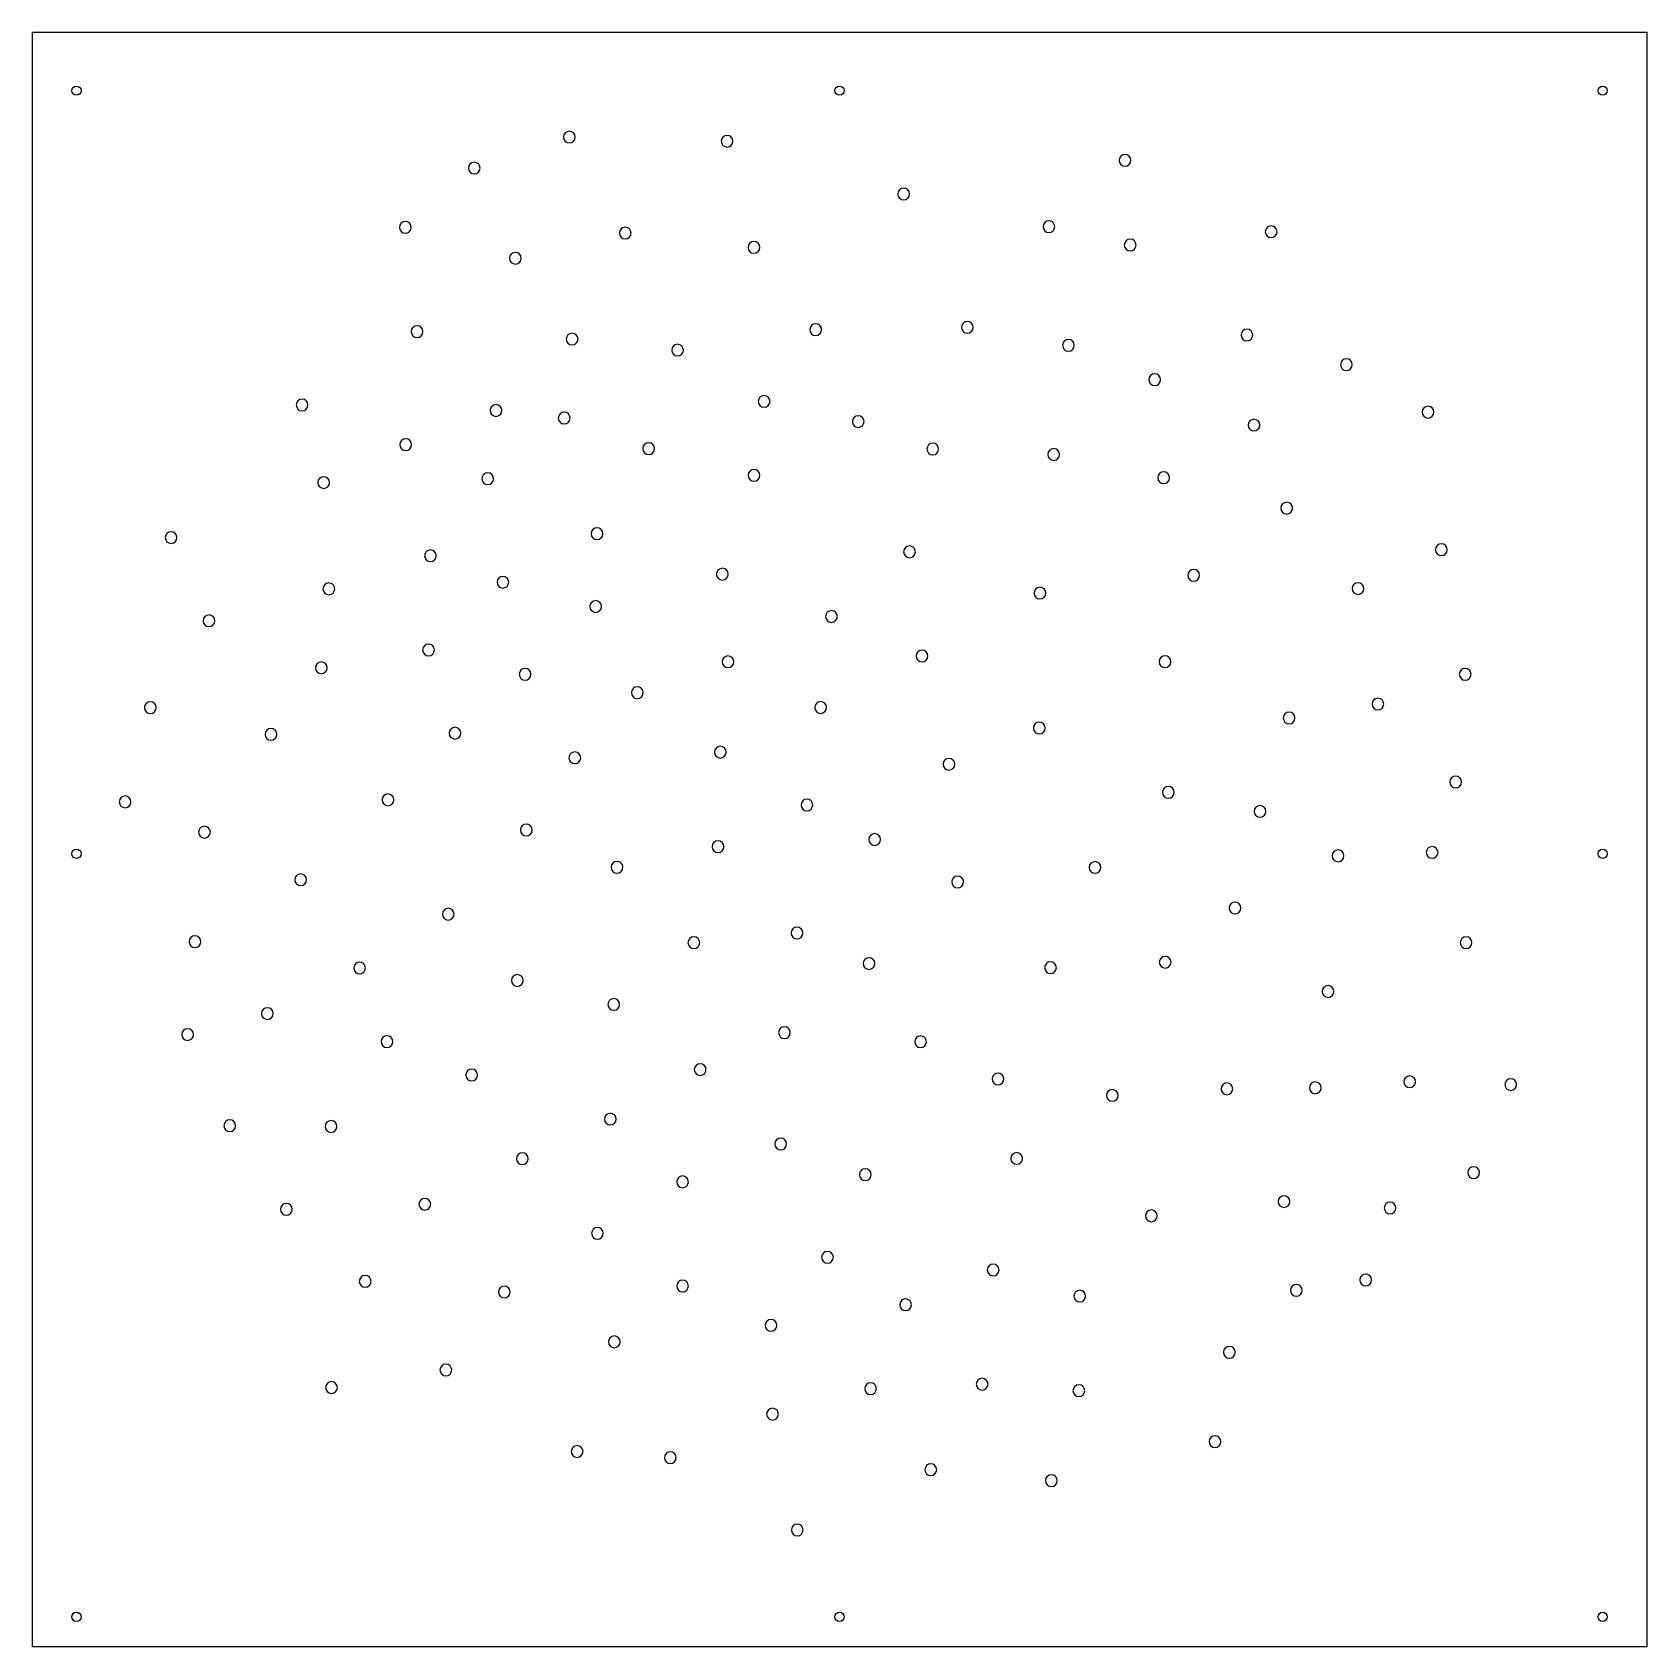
# Model space of a CAD drawing. Header units: millimetres. Extents: x -2422 to -1324, y 1673 to 2771.
import ezdxf

# ---------------------------------------------------------------- set-up
doc = ezdxf.new("R2010")
doc.units = ezdxf.units.MM
doc.header["$MEASUREMENT"] = 0
doc.layers.add('Make2D$visible$lines$EXPORTS', color=178, linetype='Continuous', true_color=0x000000)

msp = doc.modelspace()

# ---------------------------------------------------------------- linework, layer by layer
at = {"layer": 'Make2D$visible$lines$EXPORTS'}
msp.add_lwpolyline([(-2422, 1672.9), (-2422, 2771.1), (-1323.8, 2771.1), (-1323.8, 1672.9)], close=True, dxfattribs=at)
for centre, radius in [((-2392, 2731.4, 952.1), 3.12), ((-1872.9, 2731.4, 952.1), 3.12), ((-1353.8, 2731.4, 952.1), 3.12), ((-2392, 2212.3, 952.1), 3.12), ((-1353.8, 2212.3, 952.1), 3.12), ((-2392, 1693.2, 952.1), 3.12), ((-1872.9, 1693.2, 952.1), 3.12), ((-1353.8, 1693.2, 952.1), 3.13)]:
    msp.add_circle(centre, radius, dxfattribs=at)
for points in [[(-2056.7, 2703.8, 952.1), (-2054.5, 2703.8, 952.1), (-2052.7, 2702, 952.1), (-2052.7, 2699.8, 952.1), (-2052.7, 2697.6, 952.1), (-2054.5, 2695.8, 952.1), (-2056.7, 2695.8, 952.1), (-2059, 2695.8, 952.1), (-2060.7, 2697.6, 952.1), (-2060.7, 2699.8, 952.1), (-2060.7, 2702, 952.1), (-2059, 2703.8, 952.1), (-2056.7, 2703.8, 952.1)], [(-1949.4, 2701, 952.1), (-1947.2, 2701, 952.1), (-1945.4, 2699.2, 952.1), (-1945.4, 2697, 952.1), (-1945.4, 2694.8, 952.1), (-1947.2, 2693, 952.1), (-1949.4, 2693, 952.1), (-1951.6, 2693, 952.1), (-1953.4, 2694.8, 952.1), (-1953.4, 2697, 952.1), (-1953.4, 2699.2, 952.1), (-1951.6, 2701, 952.1), (-1949.4, 2701, 952.1)], [(-2121.4, 2682.7, 952.1), (-2119.2, 2682.7, 952.1), (-2117.4, 2680.9, 952.1), (-2117.4, 2678.7, 952.1), (-2117.4, 2676.5, 952.1), (-2119.2, 2674.7, 952.1), (-2121.4, 2674.7, 952.1), (-2123.6, 2674.7, 952.1), (-2125.4, 2676.5, 952.1), (-2125.4, 2678.7, 952.1), (-2125.4, 2680.9, 952.1), (-2123.6, 2682.7, 952.1), (-2121.4, 2682.7, 952.1)], [(-1678.7, 2688, 952.1), (-1676.5, 2688, 952.1), (-1674.7, 2686.2, 952.1), (-1674.7, 2684, 952.1), (-1674.7, 2681.8, 952.1), (-1676.5, 2680, 952.1), (-1678.7, 2680, 952.1), (-1680.9, 2680, 952.1), (-1682.7, 2681.8, 952.1), (-1682.7, 2684, 952.1), (-1682.7, 2686.2, 952.1), (-1680.9, 2688, 952.1), (-1678.7, 2688, 952.1)], [(-1829.3, 2665.1, 952.1), (-1827.1, 2665.1, 952.1), (-1825.3, 2663.3, 952.1), (-1825.3, 2661.1, 952.1), (-1825.3, 2658.8, 952.1), (-1827.1, 2657.1, 952.1), (-1829.3, 2657.1, 952.1), (-1831.5, 2657.1, 952.1), (-1833.3, 2658.8, 952.1), (-1833.3, 2661.1, 952.1), (-1833.3, 2663.3, 952.1), (-1831.5, 2665.1, 952.1), (-1829.3, 2665.1, 952.1)], [(-2168.3, 2642.4, 952.1), (-2166.1, 2642.4, 952.1), (-2164.3, 2640.6, 952.1), (-2164.3, 2638.4, 952.1), (-2164.3, 2636.2, 952.1), (-2166.1, 2634.4, 952.1), (-2168.3, 2634.4, 952.1), (-2170.5, 2634.4, 952.1), (-2172.3, 2636.2, 952.1), (-2172.3, 2638.4, 952.1), (-2172.3, 2640.6, 952.1), (-2170.5, 2642.4, 952.1), (-2168.3, 2642.4, 952.1)], [(-2018.7, 2638.5, 952.1), (-2016.5, 2638.5, 952.1), (-2014.7, 2636.7, 952.1), (-2014.7, 2634.5, 952.1), (-2014.7, 2632.3, 952.1), (-2016.5, 2630.5, 952.1), (-2018.7, 2630.5, 952.1), (-2020.9, 2630.5, 952.1), (-2022.7, 2632.3, 952.1), (-2022.7, 2634.5, 952.1), (-2022.7, 2636.7, 952.1), (-2020.9, 2638.5, 952.1), (-2018.7, 2638.5, 952.1)], [(-1730.5, 2642.9, 952.1), (-1728.3, 2642.9, 952.1), (-1726.5, 2641.1, 952.1), (-1726.5, 2638.9, 952.1), (-1726.5, 2636.7, 952.1), (-1728.3, 2634.9, 952.1), (-1730.5, 2634.9, 952.1), (-1732.7, 2634.9, 952.1), (-1734.5, 2636.7, 952.1), (-1734.5, 2638.9, 952.1), (-1734.5, 2641.1, 952.1), (-1732.7, 2642.9, 952.1), (-1730.5, 2642.9, 952.1)], [(-1579.3, 2639.4, 952.1), (-1577.1, 2639.4, 952.1), (-1575.3, 2637.6, 952.1), (-1575.3, 2635.4, 952.1), (-1575.3, 2633.2, 952.1), (-1577.1, 2631.4, 952.1), (-1579.3, 2631.4, 952.1), (-1581.5, 2631.4, 952.1), (-1583.3, 2633.2, 952.1), (-1583.3, 2635.4, 952.1), (-1583.3, 2637.6, 952.1), (-1581.5, 2639.4, 952.1), (-1579.3, 2639.4, 952.1)], [(-1931.1, 2628.8, 952.1), (-1928.9, 2628.8, 952.1), (-1927.1, 2627, 952.1), (-1927.1, 2624.8, 952.1), (-1927.1, 2622.5, 952.1), (-1928.9, 2620.8, 952.1), (-1931.1, 2620.8, 952.1), (-1933.4, 2620.8, 952.1), (-1935.1, 2622.5, 952.1), (-1935.1, 2624.8, 952.1), (-1935.1, 2627, 952.1), (-1933.4, 2628.8, 952.1), (-1931.1, 2628.8, 952.1)], [(-1675.2, 2630.4, 952.1), (-1672.9, 2630.4, 952.1), (-1671.2, 2628.6, 952.1), (-1671.2, 2626.4, 952.1), (-1671.2, 2624.1, 952.1), (-1672.9, 2622.4, 952.1), (-1675.2, 2622.4, 952.1), (-1677.4, 2622.4, 952.1), (-1679.2, 2624.1, 952.1), (-1679.2, 2626.4, 952.1), (-1679.2, 2628.6, 952.1), (-1677.4, 2630.4, 952.1), (-1675.2, 2630.4, 952.1)], [(-2093.4, 2621.4, 952.1), (-2091.2, 2621.4, 952.1), (-2089.4, 2619.6, 952.1), (-2089.4, 2617.4, 952.1), (-2089.4, 2615.2, 952.1), (-2091.2, 2613.4, 952.1), (-2093.4, 2613.4, 952.1), (-2095.6, 2613.4, 952.1), (-2097.4, 2615.2, 952.1), (-2097.4, 2617.4, 952.1), (-2097.4, 2619.6, 952.1), (-2095.6, 2621.4, 952.1), (-2093.4, 2621.4, 952.1)], [(-2160.3, 2571.5, 952.1), (-2158.1, 2571.5, 952.1), (-2156.3, 2569.7, 952.1), (-2156.3, 2567.5, 952.1), (-2156.3, 2565.3, 952.1), (-2158.1, 2563.5, 952.1), (-2160.3, 2563.5, 952.1), (-2162.5, 2563.5, 952.1), (-2164.3, 2565.3, 952.1), (-2164.3, 2567.5, 952.1), (-2164.3, 2569.7, 952.1), (-2162.5, 2571.5, 952.1), (-2160.3, 2571.5, 952.1)], [(-1889.2, 2572.8, 952.1), (-1887, 2572.8, 952.1), (-1885.2, 2571, 952.1), (-1885.2, 2568.8, 952.1), (-1885.2, 2566.6, 952.1), (-1887, 2564.8, 952.1), (-1889.2, 2564.8, 952.1), (-1891.4, 2564.8, 952.1), (-1893.2, 2566.6, 952.1), (-1893.2, 2568.8, 952.1), (-1893.2, 2571, 952.1), (-1891.4, 2572.8, 952.1), (-1889.2, 2572.8, 952.1)], [(-1786, 2574.4, 952.1), (-1783.8, 2574.4, 952.1), (-1782, 2572.6, 952.1), (-1782, 2570.4, 952.1), (-1782, 2568.2, 952.1), (-1783.8, 2566.4, 952.1), (-1786, 2566.4, 952.1), (-1788.2, 2566.4, 952.1), (-1790, 2568.2, 952.1), (-1790, 2570.4, 952.1), (-1790, 2572.6, 952.1), (-1788.2, 2574.4, 952.1), (-1786, 2574.4, 952.1)], [(-2054.8, 2566.4, 952.1), (-2052.6, 2566.4, 952.1), (-2050.8, 2564.6, 952.1), (-2050.8, 2562.4, 952.1), (-2050.8, 2560.2, 952.1), (-2052.6, 2558.4, 952.1), (-2054.8, 2558.4, 952.1), (-2057, 2558.4, 952.1), (-2058.8, 2560.2, 952.1), (-2058.8, 2562.4, 952.1), (-2058.8, 2564.6, 952.1), (-2057, 2566.4, 952.1), (-2054.8, 2566.4, 952.1)], [(-1983.1, 2558.9, 952.1), (-1980.9, 2558.9, 952.1), (-1979.1, 2557.1, 952.1), (-1979.1, 2554.9, 952.1), (-1979.1, 2552.6, 952.1), (-1980.9, 2550.9, 952.1), (-1983.1, 2550.9, 952.1), (-1985.4, 2550.9, 952.1), (-1987.1, 2552.6, 952.1), (-1987.1, 2554.9, 952.1), (-1987.1, 2557.1, 952.1), (-1985.4, 2558.9, 952.1), (-1983.1, 2558.9, 952.1)], [(-1717.2, 2562.2, 952.1), (-1715, 2562.2, 952.1), (-1713.2, 2560.4, 952.1), (-1713.2, 2558.2, 952.1), (-1713.2, 2556, 952.1), (-1715, 2554.2, 952.1), (-1717.2, 2554.2, 952.1), (-1719.5, 2554.2, 952.1), (-1721.2, 2556, 952.1), (-1721.2, 2558.2, 952.1), (-1721.2, 2560.4, 952.1), (-1719.5, 2562.2, 952.1), (-1717.2, 2562.2, 952.1)], [(-1595.8, 2569.2, 952.1), (-1593.6, 2569.2, 952.1), (-1591.8, 2567.4, 952.1), (-1591.8, 2565.2, 952.1), (-1591.8, 2563, 952.1), (-1593.6, 2561.2, 952.1), (-1595.8, 2561.2, 952.1), (-1598, 2561.2, 952.1), (-1599.8, 2563, 952.1), (-1599.8, 2565.2, 952.1), (-1599.8, 2567.4, 952.1), (-1598, 2569.2, 952.1), (-1595.8, 2569.2, 952.1)], [(-1528.1, 2549, 952.1), (-1525.9, 2549, 952.1), (-1524.1, 2547.3, 952.1), (-1524.1, 2545, 952.1), (-1524.1, 2542.8, 952.1), (-1525.9, 2541, 952.1), (-1528.1, 2541, 952.1), (-1530.3, 2541, 952.1), (-1532.1, 2542.8, 952.1), (-1532.1, 2545, 952.1), (-1532.1, 2547.3, 952.1), (-1530.3, 2549, 952.1), (-1528.1, 2549, 952.1)], [(-1658.5, 2538.8, 952.1), (-1656.3, 2538.8, 952.1), (-1654.5, 2537, 952.1), (-1654.5, 2534.8, 952.1), (-1654.5, 2532.6, 952.1), (-1656.3, 2530.8, 952.1), (-1658.5, 2530.8, 952.1), (-1660.7, 2530.8, 952.1), (-1662.5, 2532.6, 952.1), (-1662.5, 2534.8, 952.1), (-1662.5, 2537, 952.1), (-1660.7, 2538.8, 952.1), (-1658.5, 2538.8, 952.1)], [(-2238.5, 2521.6, 952.1), (-2236.2, 2521.6, 952.1), (-2234.5, 2519.8, 952.1), (-2234.5, 2517.6, 952.1), (-2234.5, 2515.4, 952.1), (-2236.2, 2513.6, 952.1), (-2238.5, 2513.6, 952.1), (-2240.7, 2513.6, 952.1), (-2242.5, 2515.4, 952.1), (-2242.5, 2517.6, 952.1), (-2242.5, 2519.8, 952.1), (-2240.7, 2521.6, 952.1), (-2238.5, 2521.6, 952.1)], [(-2106.6, 2517.8, 952.1), (-2104.4, 2517.8, 952.1), (-2102.6, 2516, 952.1), (-2102.6, 2513.8, 952.1), (-2102.6, 2511.6, 952.1), (-2104.4, 2509.8, 952.1), (-2106.6, 2509.8, 952.1), (-2108.8, 2509.8, 952.1), (-2110.6, 2511.6, 952.1), (-2110.6, 2513.8, 952.1), (-2110.6, 2516, 952.1), (-2108.8, 2517.8, 952.1), (-2106.6, 2517.8, 952.1)], [(-1924.2, 2524, 952.1), (-1922, 2524, 952.1), (-1920.2, 2522.2, 952.1), (-1920.2, 2520, 952.1), (-1920.2, 2517.8, 952.1), (-1922, 2516, 952.1), (-1924.2, 2516, 952.1), (-1926.5, 2516, 952.1), (-1928.2, 2517.8, 952.1), (-1928.2, 2520, 952.1), (-1928.2, 2522.2, 952.1), (-1926.5, 2524, 952.1), (-1924.2, 2524, 952.1)], [(-1472.6, 2516.7, 952.1), (-1470.3, 2516.7, 952.1), (-1468.6, 2514.9, 952.1), (-1468.6, 2512.7, 952.1), (-1468.6, 2510.5, 952.1), (-1470.3, 2508.7, 952.1), (-1472.6, 2508.7, 952.1), (-1474.8, 2508.7, 952.1), (-1476.6, 2510.5, 952.1), (-1476.6, 2512.7, 952.1), (-1476.6, 2514.9, 952.1), (-1474.8, 2516.7, 952.1), (-1472.6, 2516.7, 952.1)], [(-2060.2, 2512.7, 952.1), (-2058, 2512.7, 952.1), (-2056.2, 2510.9, 952.1), (-2056.2, 2508.7, 952.1), (-2056.2, 2506.4, 952.1), (-2058, 2504.7, 952.1), (-2060.2, 2504.7, 952.1), (-2062.4, 2504.7, 952.1), (-2064.2, 2506.4, 952.1), (-2064.2, 2508.7, 952.1), (-2064.2, 2510.9, 952.1), (-2062.4, 2512.7, 952.1), (-2060.2, 2512.7, 952.1)], [(-1860.2, 2510.3, 952.1), (-1858, 2510.3, 952.1), (-1856.2, 2508.5, 952.1), (-1856.2, 2506.3, 952.1), (-1856.2, 2504.1, 952.1), (-1858, 2502.3, 952.1), (-1860.2, 2502.3, 952.1), (-1862.4, 2502.3, 952.1), (-1864.2, 2504.1, 952.1), (-1864.2, 2506.3, 952.1), (-1864.2, 2508.5, 952.1), (-1862.4, 2510.3, 952.1), (-1860.2, 2510.3, 952.1)], [(-1591, 2507.9, 952.1), (-1588.8, 2507.9, 952.1), (-1587, 2506.1, 952.1), (-1587, 2503.9, 952.1), (-1587, 2501.7, 952.1), (-1588.8, 2499.9, 952.1), (-1591, 2499.9, 952.1), (-1593.2, 2499.9, 952.1), (-1595, 2501.7, 952.1), (-1595, 2503.9, 952.1), (-1595, 2506.1, 952.1), (-1593.2, 2507.9, 952.1), (-1591, 2507.9, 952.1)], [(-2168, 2494.6, 952.1), (-2165.8, 2494.6, 952.1), (-2164, 2492.8, 952.1), (-2164, 2490.6, 952.1), (-2164, 2488.4, 952.1), (-2165.8, 2486.6, 952.1), (-2168, 2486.6, 952.1), (-2170.3, 2486.6, 952.1), (-2172, 2488.4, 952.1), (-2172, 2490.6, 952.1), (-2172, 2492.8, 952.1), (-2170.3, 2494.6, 952.1), (-2168, 2494.6, 952.1)], [(-2002.7, 2491.9, 952.1), (-2000.5, 2491.9, 952.1), (-1998.7, 2490.1, 952.1), (-1998.7, 2487.9, 952.1), (-1998.7, 2485.7, 952.1), (-2000.5, 2483.9, 952.1), (-2002.7, 2483.9, 952.1), (-2004.9, 2483.9, 952.1), (-2006.7, 2485.7, 952.1), (-2006.7, 2487.9, 952.1), (-2006.7, 2490.1, 952.1), (-2004.9, 2491.9, 952.1), (-2002.7, 2491.9, 952.1)], [(-1809.5, 2491.6, 952.1), (-1807.3, 2491.6, 952.1), (-1805.5, 2489.8, 952.1), (-1805.5, 2487.6, 952.1), (-1805.5, 2485.4, 952.1), (-1807.3, 2483.6, 952.1), (-1809.5, 2483.6, 952.1), (-1811.7, 2483.6, 952.1), (-1813.5, 2485.4, 952.1), (-1813.5, 2487.6, 952.1), (-1813.5, 2489.8, 952.1), (-1811.7, 2491.6, 952.1), (-1809.5, 2491.6, 952.1)], [(-1727.2, 2487.9, 952.1), (-1725, 2487.9, 952.1), (-1723.2, 2486.1, 952.1), (-1723.2, 2483.9, 952.1), (-1723.2, 2481.7, 952.1), (-1725, 2479.9, 952.1), (-1727.2, 2479.9, 952.1), (-1729.4, 2479.9, 952.1), (-1731.2, 2481.7, 952.1), (-1731.2, 2483.9, 952.1), (-1731.2, 2486.1, 952.1), (-1729.4, 2487.9, 952.1), (-1727.2, 2487.9, 952.1)], [(-2112.2, 2471.4, 952.1), (-2110, 2471.4, 952.1), (-2108.2, 2469.6, 952.1), (-2108.2, 2467.4, 952.1), (-2108.2, 2465.2, 952.1), (-2110, 2463.4, 952.1), (-2112.2, 2463.4, 952.1), (-2114.4, 2463.4, 952.1), (-2116.2, 2465.2, 952.1), (-2116.2, 2467.4, 952.1), (-2116.2, 2469.6, 952.1), (-2114.4, 2471.4, 952.1), (-2112.2, 2471.4, 952.1)], [(-1931.1, 2473.7, 952.1), (-1928.9, 2473.7, 952.1), (-1927.1, 2471.9, 952.1), (-1927.1, 2469.7, 952.1), (-1927.1, 2467.5, 952.1), (-1928.9, 2465.7, 952.1), (-1931.1, 2465.7, 952.1), (-1933.3, 2465.7, 952.1), (-1935.1, 2467.5, 952.1), (-1935.1, 2469.7, 952.1), (-1935.1, 2471.9, 952.1), (-1933.3, 2473.7, 952.1), (-1931.1, 2473.7, 952.1)], [(-1652.4, 2472.1, 952.1), (-1650.2, 2472.1, 952.1), (-1648.4, 2470.3, 952.1), (-1648.4, 2468.1, 952.1), (-1648.4, 2465.8, 952.1), (-1650.2, 2464.1, 952.1), (-1652.4, 2464.1, 952.1), (-1654.6, 2464.1, 952.1), (-1656.4, 2465.8, 952.1), (-1656.4, 2468.1, 952.1), (-1656.4, 2470.3, 952.1), (-1654.6, 2472.1, 952.1), (-1652.4, 2472.1, 952.1)], [(-2223.8, 2468.8, 952.1), (-2221.6, 2468.8, 952.1), (-2219.8, 2467, 952.1), (-2219.8, 2464.8, 952.1), (-2219.8, 2462.6, 952.1), (-2221.6, 2460.8, 952.1), (-2223.8, 2460.8, 952.1), (-2226, 2460.8, 952.1), (-2227.8, 2462.6, 952.1), (-2227.8, 2464.8, 952.1), (-2227.8, 2467, 952.1), (-2226, 2468.8, 952.1), (-2223.8, 2468.8, 952.1)], [(-1568.7, 2451.4, 952.1), (-1566.5, 2451.4, 952.1), (-1564.7, 2449.6, 952.1), (-1564.7, 2447.4, 952.1), (-1564.7, 2445.2, 952.1), (-1566.5, 2443.4, 952.1), (-1568.7, 2443.4, 952.1), (-1570.9, 2443.4, 952.1), (-1572.7, 2445.2, 952.1), (-1572.7, 2447.4, 952.1), (-1572.7, 2449.6, 952.1), (-1570.9, 2451.4, 952.1), (-1568.7, 2451.4, 952.1)], [(-2327.6, 2431.4, 952.1), (-2325.4, 2431.4, 952.1), (-2323.6, 2429.6, 952.1), (-2323.6, 2427.4, 952.1), (-2323.6, 2425.2, 952.1), (-2325.4, 2423.4, 952.1), (-2327.6, 2423.4, 952.1), (-2329.8, 2423.4, 952.1), (-2331.6, 2425.2, 952.1), (-2331.6, 2427.4, 952.1), (-2331.6, 2429.6, 952.1), (-2329.8, 2431.4, 952.1), (-2327.6, 2431.4, 952.1)], [(-2037.9, 2434, 952.1), (-2035.7, 2434, 952.1), (-2033.9, 2432.2, 952.1), (-2033.9, 2430, 952.1), (-2033.9, 2427.8, 952.1), (-2035.7, 2426, 952.1), (-2037.9, 2426, 952.1), (-2040.1, 2426, 952.1), (-2041.9, 2427.8, 952.1), (-2041.9, 2430, 952.1), (-2041.9, 2432.2, 952.1), (-2040.1, 2434, 952.1), (-2037.9, 2434, 952.1)], [(-2151.2, 2419, 952.1), (-2149, 2419, 952.1), (-2147.2, 2417.2, 952.1), (-2147.2, 2415, 952.1), (-2147.2, 2412.8, 952.1), (-2149, 2411, 952.1), (-2151.2, 2411, 952.1), (-2153.4, 2411, 952.1), (-2155.2, 2412.8, 952.1), (-2155.2, 2415, 952.1), (-2155.2, 2417.2, 952.1), (-2153.4, 2419, 952.1), (-2151.2, 2419, 952.1)], [(-1825.3, 2421.7, 952.1), (-1823.1, 2421.7, 952.1), (-1821.3, 2419.9, 952.1), (-1821.3, 2417.7, 952.1), (-1821.3, 2415.5, 952.1), (-1823.1, 2413.7, 952.1), (-1825.3, 2413.7, 952.1), (-1827.5, 2413.7, 952.1), (-1829.3, 2415.5, 952.1), (-1829.3, 2417.7, 952.1), (-1829.3, 2419.9, 952.1), (-1827.5, 2421.7, 952.1), (-1825.3, 2421.7, 952.1)], [(-1463.5, 2423.1, 952.1), (-1461.3, 2423.1, 952.1), (-1459.5, 2421.3, 952.1), (-1459.5, 2419.1, 952.1), (-1459.5, 2416.9, 952.1), (-1461.3, 2415.1, 952.1), (-1463.5, 2415.1, 952.1), (-1465.7, 2415.1, 952.1), (-1467.5, 2416.9, 952.1), (-1467.5, 2419.1, 952.1), (-1467.5, 2421.3, 952.1), (-1465.7, 2423.1, 952.1), (-1463.5, 2423.1, 952.1)], [(-1952.6, 2406.5, 952.1), (-1950.4, 2406.5, 952.1), (-1948.6, 2404.7, 952.1), (-1948.6, 2402.5, 952.1), (-1948.6, 2400.3, 952.1), (-1950.4, 2398.5, 952.1), (-1952.6, 2398.5, 952.1), (-1954.8, 2398.5, 952.1), (-1956.6, 2400.3, 952.1), (-1956.6, 2402.5, 952.1), (-1956.6, 2404.7, 952.1), (-1954.8, 2406.5, 952.1), (-1952.6, 2406.5, 952.1)], [(-1632, 2405.7, 952.1), (-1629.8, 2405.7, 952.1), (-1628, 2403.9, 952.1), (-1628, 2401.7, 952.1), (-1628, 2399.5, 952.1), (-1629.8, 2397.7, 952.1), (-1632, 2397.7, 952.1), (-1634.2, 2397.7, 952.1), (-1636, 2399.5, 952.1), (-1636, 2401.7, 952.1), (-1636, 2403.9, 952.1), (-1634.2, 2405.7, 952.1), (-1632, 2405.7, 952.1)], [(-2220.3, 2396.5, 952.1), (-2218.1, 2396.5, 952.1), (-2216.3, 2394.8, 952.1), (-2216.3, 2392.5, 952.1), (-2216.3, 2390.3, 952.1), (-2218.1, 2388.5, 952.1), (-2220.3, 2388.5, 952.1), (-2222.5, 2388.5, 952.1), (-2224.3, 2390.3, 952.1), (-2224.3, 2392.5, 952.1), (-2224.3, 2394.8, 952.1), (-2222.5, 2396.5, 952.1), (-2220.3, 2396.5, 952.1)], [(-2101.9, 2401, 952.1), (-2099.7, 2401, 952.1), (-2097.9, 2399.2, 952.1), (-2097.9, 2397, 952.1), (-2097.9, 2394.8, 952.1), (-2099.7, 2393, 952.1), (-2101.9, 2393, 952.1), (-2104.1, 2393, 952.1), (-2105.9, 2394.8, 952.1), (-2105.9, 2397, 952.1), (-2105.9, 2399.2, 952.1), (-2104.1, 2401, 952.1), (-2101.9, 2401, 952.1)], [(-1520.2, 2396.7, 952.1), (-1518, 2396.7, 952.1), (-1516.2, 2394.9, 952.1), (-1516.2, 2392.7, 952.1), (-1516.2, 2390.5, 952.1), (-1518, 2388.7, 952.1), (-1520.2, 2388.7, 952.1), (-1522.4, 2388.7, 952.1), (-1524.2, 2390.5, 952.1), (-1524.2, 2392.7, 952.1), (-1524.2, 2394.9, 952.1), (-1522.4, 2396.7, 952.1), (-1520.2, 2396.7, 952.1)], [(-2038.8, 2384.5, 952.1), (-2036.6, 2384.5, 952.1), (-2034.8, 2382.7, 952.1), (-2034.8, 2380.5, 952.1), (-2034.8, 2378.3, 952.1), (-2036.6, 2376.5, 952.1), (-2038.8, 2376.5, 952.1), (-2041, 2376.5, 952.1), (-2042.8, 2378.3, 952.1), (-2042.8, 2380.5, 952.1), (-2042.8, 2382.7, 952.1), (-2041, 2384.5, 952.1), (-2038.8, 2384.5, 952.1)], [(-1736.6, 2393.6, 952.1), (-1734.4, 2393.6, 952.1), (-1732.6, 2391.8, 952.1), (-1732.6, 2389.6, 952.1), (-1732.6, 2387.4, 952.1), (-1734.4, 2385.6, 952.1), (-1736.6, 2385.6, 952.1), (-1738.8, 2385.6, 952.1), (-1740.6, 2387.4, 952.1), (-1740.6, 2389.6, 952.1), (-1740.6, 2391.8, 952.1), (-1738.8, 2393.6, 952.1), (-1736.6, 2393.6, 952.1)], [(-2301.8, 2374.8, 952.1), (-2299.6, 2374.8, 952.1), (-2297.8, 2373, 952.1), (-2297.8, 2370.8, 952.1), (-2297.8, 2368.6, 952.1), (-2299.6, 2366.8, 952.1), (-2301.8, 2366.8, 952.1), (-2304, 2366.8, 952.1), (-2305.8, 2368.6, 952.1), (-2305.8, 2370.8, 952.1), (-2305.8, 2373, 952.1), (-2304, 2374.8, 952.1), (-2301.8, 2374.8, 952.1)], [(-1878.4, 2377.7, 952.1), (-1876.2, 2377.7, 952.1), (-1874.4, 2376, 952.1), (-1874.4, 2373.7, 952.1), (-1874.4, 2371.5, 952.1), (-1876.2, 2369.7, 952.1), (-1878.4, 2369.7, 952.1), (-1880.6, 2369.7, 952.1), (-1882.4, 2371.5, 952.1), (-1882.4, 2373.7, 952.1), (-1882.4, 2376, 952.1), (-1880.6, 2377.7, 952.1), (-1878.4, 2377.7, 952.1)], [(-2152.5, 2354.9, 952.1), (-2150.2, 2354.9, 952.1), (-2148.5, 2353.2, 952.1), (-2148.5, 2350.9, 952.1), (-2148.5, 2348.7, 952.1), (-2150.2, 2346.9, 952.1), (-2152.5, 2346.9, 952.1), (-2154.7, 2346.9, 952.1), (-2156.5, 2348.7, 952.1), (-2156.5, 2350.9, 952.1), (-2156.5, 2353.2, 952.1), (-2154.7, 2354.9, 952.1), (-2152.5, 2354.9, 952.1)], [(-1816.8, 2350.8, 952.1), (-1814.6, 2350.8, 952.1), (-1812.8, 2349, 952.1), (-1812.8, 2346.8, 952.1), (-1812.8, 2344.6, 952.1), (-1814.6, 2342.8, 952.1), (-1816.8, 2342.8, 952.1), (-1819, 2342.8, 952.1), (-1820.8, 2344.6, 952.1), (-1820.8, 2346.8, 952.1), (-1820.8, 2349, 952.1), (-1819, 2350.8, 952.1), (-1816.8, 2350.8, 952.1)], [(-2225.4, 2342.8, 952.1), (-2223.2, 2342.8, 952.1), (-2221.4, 2341, 952.1), (-2221.4, 2338.8, 952.1), (-2221.4, 2336.6, 952.1), (-2223.2, 2334.8, 952.1), (-2225.4, 2334.8, 952.1), (-2227.7, 2334.8, 952.1), (-2229.4, 2336.6, 952.1), (-2229.4, 2338.8, 952.1), (-2229.4, 2341, 952.1), (-2227.7, 2342.8, 952.1), (-2225.4, 2342.8, 952.1)], [(-1948.8, 2346.9, 952.1), (-1946.6, 2346.9, 952.1), (-1944.8, 2345.1, 952.1), (-1944.8, 2342.9, 952.1), (-1944.8, 2340.7, 952.1), (-1946.6, 2338.9, 952.1), (-1948.8, 2338.9, 952.1), (-1951, 2338.9, 952.1), (-1952.8, 2340.7, 952.1), (-1952.8, 2342.9, 952.1), (-1952.8, 2345.1, 952.1), (-1951, 2346.9, 952.1), (-1948.8, 2346.9, 952.1)], [(-1651.5, 2346.9, 952.1), (-1649.3, 2346.9, 952.1), (-1647.5, 2345.2, 952.1), (-1647.5, 2342.9, 952.1), (-1647.5, 2340.7, 952.1), (-1649.3, 2338.9, 952.1), (-1651.5, 2338.9, 952.1), (-1653.7, 2338.9, 952.1), (-1655.5, 2340.7, 952.1), (-1655.5, 2342.9, 952.1), (-1655.5, 2345.2, 952.1), (-1653.7, 2346.9, 952.1), (-1651.5, 2346.9, 952.1)], [(-2086.8, 2338.4, 952.1), (-2084.6, 2338.4, 952.1), (-2082.8, 2336.6, 952.1), (-2082.8, 2334.4, 952.1), (-2082.8, 2332.2, 952.1), (-2084.6, 2330.4, 952.1), (-2086.8, 2330.4, 952.1), (-2089, 2330.4, 952.1), (-2090.8, 2332.2, 952.1), (-2090.8, 2334.4, 952.1), (-2090.8, 2336.6, 952.1), (-2089, 2338.4, 952.1), (-2086.8, 2338.4, 952.1)], [(-1447.3, 2338.4, 952.1), (-1445.1, 2338.4, 952.1), (-1443.3, 2336.6, 952.1), (-1443.3, 2334.4, 952.1), (-1443.3, 2332.2, 952.1), (-1445.1, 2330.4, 952.1), (-1447.3, 2330.4, 952.1), (-1449.5, 2330.4, 952.1), (-1451.3, 2332.2, 952.1), (-1451.3, 2334.4, 952.1), (-1451.3, 2336.6, 952.1), (-1449.5, 2338.4, 952.1), (-1447.3, 2338.4, 952.1)], [(-2010.5, 2325.9, 952.1), (-2008.3, 2325.9, 952.1), (-2006.5, 2324.1, 952.1), (-2006.5, 2321.9, 952.1), (-2006.5, 2319.7, 952.1), (-2008.3, 2317.9, 952.1), (-2010.5, 2317.9, 952.1), (-2012.7, 2317.9, 952.1), (-2014.5, 2319.7, 952.1), (-2014.5, 2321.9, 952.1), (-2014.5, 2324.1, 952.1), (-2012.7, 2325.9, 952.1), (-2010.5, 2325.9, 952.1)], [(-1506.7, 2318.1, 952.1), (-1504.5, 2318.1, 952.1), (-1502.7, 2316.3, 952.1), (-1502.7, 2314.1, 952.1), (-1502.7, 2311.9, 952.1), (-1504.5, 2310.1, 952.1), (-1506.7, 2310.1, 952.1), (-1508.9, 2310.1, 952.1), (-1510.7, 2311.9, 952.1), (-1510.7, 2314.1, 952.1), (-1510.7, 2316.3, 952.1), (-1508.9, 2318.1, 952.1), (-1506.7, 2318.1, 952.1)], [(-2341.7, 2315.7, 952.1), (-2339.5, 2315.7, 952.1), (-2337.7, 2314, 952.1), (-2337.7, 2311.7, 952.1), (-2337.7, 2309.5, 952.1), (-2339.5, 2307.7, 952.1), (-2341.7, 2307.7, 952.1), (-2343.9, 2307.7, 952.1), (-2345.7, 2309.5, 952.1), (-2345.7, 2311.7, 952.1), (-2345.7, 2314, 952.1), (-2343.9, 2315.7, 952.1), (-2341.7, 2315.7, 952.1)], [(-1885.8, 2315.8, 952.1), (-1883.6, 2315.8, 952.1), (-1881.8, 2314, 952.1), (-1881.8, 2311.8, 952.1), (-1881.8, 2309.6, 952.1), (-1883.6, 2307.8, 952.1), (-1885.8, 2307.8, 952.1), (-1888, 2307.8, 952.1), (-1889.8, 2309.6, 952.1), (-1889.8, 2311.8, 952.1), (-1889.8, 2314, 952.1), (-1888, 2315.8, 952.1), (-1885.8, 2315.8, 952.1)], [(-1567.1, 2308.7, 952.1), (-1564.9, 2308.7, 952.1), (-1563.1, 2306.9, 952.1), (-1563.1, 2304.7, 952.1), (-1563.1, 2302.5, 952.1), (-1564.9, 2300.7, 952.1), (-1567.1, 2300.7, 952.1), (-1569.3, 2300.7, 952.1), (-1571.1, 2302.5, 952.1), (-1571.1, 2304.7, 952.1), (-1571.1, 2306.9, 952.1), (-1569.3, 2308.7, 952.1), (-1567.1, 2308.7, 952.1)], [(-2259.7, 2297.5, 952.1), (-2257.5, 2297.5, 952.1), (-2255.7, 2295.7, 952.1), (-2255.7, 2293.5, 952.1), (-2255.7, 2291.3, 952.1), (-2257.5, 2289.5, 952.1), (-2259.7, 2289.5, 952.1), (-2261.9, 2289.5, 952.1), (-2263.7, 2291.3, 952.1), (-2263.7, 2293.5, 952.1), (-2263.7, 2295.7, 952.1), (-2261.9, 2297.5, 952.1), (-2259.7, 2297.5, 952.1)], [(-2134.5, 2298.3, 952.1), (-2132.3, 2298.3, 952.1), (-2130.5, 2296.5, 952.1), (-2130.5, 2294.3, 952.1), (-2130.5, 2292.1, 952.1), (-2132.3, 2290.3, 952.1), (-2134.5, 2290.3, 952.1), (-2136.7, 2290.3, 952.1), (-2138.5, 2292.1, 952.1), (-2138.5, 2294.3, 952.1), (-2138.5, 2296.5, 952.1), (-2136.7, 2298.3, 952.1), (-2134.5, 2298.3, 952.1)], [(-1737, 2301.8, 952.1), (-1734.8, 2301.8, 952.1), (-1733, 2300, 952.1), (-1733, 2297.8, 952.1), (-1733, 2295.6, 952.1), (-1734.8, 2293.8, 952.1), (-1737, 2293.8, 952.1), (-1739.2, 2293.8, 952.1), (-1741, 2295.6, 952.1), (-1741, 2297.8, 952.1), (-1741, 2300, 952.1), (-1739.2, 2301.8, 952.1), (-1737, 2301.8, 952.1)], [(-1954, 2285.4, 952.1), (-1951.8, 2285.4, 952.1), (-1950, 2283.6, 952.1), (-1950, 2281.4, 952.1), (-1950, 2279.2, 952.1), (-1951.8, 2277.4, 952.1), (-1954, 2277.4, 952.1), (-1956.2, 2277.4, 952.1), (-1958, 2279.2, 952.1), (-1958, 2281.4, 952.1), (-1958, 2283.6, 952.1), (-1956.2, 2285.4, 952.1), (-1954, 2285.4, 952.1)], [(-2053, 2281.6, 952.1), (-2050.8, 2281.6, 952.1), (-2049, 2279.8, 952.1), (-2049, 2277.6, 952.1), (-2049, 2275.4, 952.1), (-2050.8, 2273.6, 952.1), (-2053, 2273.6, 952.1), (-2055.2, 2273.6, 952.1), (-2057, 2275.4, 952.1), (-2057, 2277.6, 952.1), (-2057, 2279.8, 952.1), (-2055.2, 2281.6, 952.1), (-2053, 2281.6, 952.1)], [(-1798.5, 2277.2, 952.1), (-1796.3, 2277.2, 952.1), (-1794.5, 2275.4, 952.1), (-1794.5, 2273.2, 952.1), (-1794.5, 2271, 952.1), (-1796.3, 2269.2, 952.1), (-1798.5, 2269.2, 952.1), (-1800.7, 2269.2, 952.1), (-1802.5, 2271, 952.1), (-1802.5, 2273.2, 952.1), (-1802.5, 2275.4, 952.1), (-1800.7, 2277.2, 952.1), (-1798.5, 2277.2, 952.1)], [(-1453.8, 2265.1, 952.1), (-1451.6, 2265.1, 952.1), (-1449.8, 2263.3, 952.1), (-1449.8, 2261.1, 952.1), (-1449.8, 2258.9, 952.1), (-1451.6, 2257.1, 952.1), (-1453.8, 2257.1, 952.1), (-1456, 2257.1, 952.1), (-1457.8, 2258.9, 952.1), (-1457.8, 2261.1, 952.1), (-1457.8, 2263.3, 952.1), (-1456, 2265.1, 952.1), (-1453.8, 2265.1, 952.1)], [(-2358.9, 2251.6, 952.1), (-2356.7, 2251.6, 952.1), (-2354.9, 2249.8, 952.1), (-2354.9, 2247.6, 952.1), (-2354.9, 2245.4, 952.1), (-2356.7, 2243.6, 952.1), (-2358.9, 2243.6, 952.1), (-2361.1, 2243.6, 952.1), (-2362.9, 2245.4, 952.1), (-2362.9, 2247.6, 952.1), (-2362.9, 2249.8, 952.1), (-2361.1, 2251.6, 952.1), (-2358.9, 2251.6, 952.1)], [(-2180.1, 2253, 952.1), (-2177.9, 2253, 952.1), (-2176.1, 2251.2, 952.1), (-2176.1, 2249, 952.1), (-2176.1, 2246.8, 952.1), (-2177.9, 2245, 952.1), (-2180.1, 2245, 952.1), (-2182.3, 2245, 952.1), (-2184.1, 2246.8, 952.1), (-2184.1, 2249, 952.1), (-2184.1, 2251.2, 952.1), (-2182.3, 2253, 952.1), (-2180.1, 2253, 952.1)], [(-1649.2, 2258.1, 952.1), (-1647, 2258.1, 952.1), (-1645.2, 2256.3, 952.1), (-1645.2, 2254.1, 952.1), (-1645.2, 2251.9, 952.1), (-1647, 2250.1, 952.1), (-1649.2, 2250.1, 952.1), (-1651.4, 2250.1, 952.1), (-1653.2, 2251.9, 952.1), (-1653.2, 2254.1, 952.1), (-1653.2, 2256.3, 952.1), (-1651.4, 2258.1, 952.1), (-1649.2, 2258.1, 952.1)], [(-1895.1, 2249.5, 952.1), (-1892.9, 2249.5, 952.1), (-1891.1, 2247.7, 952.1), (-1891.1, 2245.5, 952.1), (-1891.1, 2243.3, 952.1), (-1892.9, 2241.5, 952.1), (-1895.1, 2241.5, 952.1), (-1897.3, 2241.5, 952.1), (-1899.1, 2243.3, 952.1), (-1899.1, 2245.5, 952.1), (-1899.1, 2247.7, 952.1), (-1897.3, 2249.5, 952.1), (-1895.1, 2249.5, 952.1)], [(-1586.9, 2245.1, 952.1), (-1584.7, 2245.1, 952.1), (-1582.9, 2243.3, 952.1), (-1582.9, 2241.1, 952.1), (-1582.9, 2238.9, 952.1), (-1584.7, 2237.1, 952.1), (-1586.9, 2237.1, 952.1), (-1589.1, 2237.1, 952.1), (-1590.9, 2238.9, 952.1), (-1590.9, 2241.1, 952.1), (-1590.9, 2243.3, 952.1), (-1589.1, 2245.1, 952.1), (-1586.9, 2245.1, 952.1)], [(-2304.9, 2231, 952.1), (-2302.7, 2231, 952.1), (-2300.9, 2229.2, 952.1), (-2300.9, 2227, 952.1), (-2300.9, 2224.8, 952.1), (-2302.7, 2223, 952.1), (-2304.9, 2223, 952.1), (-2307.1, 2223, 952.1), (-2308.9, 2224.8, 952.1), (-2308.9, 2227, 952.1), (-2308.9, 2229.2, 952.1), (-2307.1, 2231, 952.1), (-2304.9, 2231, 952.1)], [(-2086, 2232.4, 952.1), (-2083.8, 2232.4, 952.1), (-2082, 2230.7, 952.1), (-2082, 2228.4, 952.1), (-2082, 2226.2, 952.1), (-2083.8, 2224.4, 952.1), (-2086, 2224.4, 952.1), (-2088.2, 2224.4, 952.1), (-2090, 2226.2, 952.1), (-2090, 2228.4, 952.1), (-2090, 2230.7, 952.1), (-2088.2, 2232.4, 952.1), (-2086, 2232.4, 952.1)], [(-1955.6, 2221.1, 952.1), (-1953.4, 2221.1, 952.1), (-1951.6, 2219.3, 952.1), (-1951.6, 2217.1, 952.1), (-1951.6, 2214.8, 952.1), (-1953.4, 2213.1, 952.1), (-1955.6, 2213.1, 952.1), (-1957.8, 2213.1, 952.1), (-1959.6, 2214.8, 952.1), (-1959.6, 2217.1, 952.1), (-1959.6, 2219.3, 952.1), (-1957.8, 2221.1, 952.1), (-1955.6, 2221.1, 952.1)], [(-1849, 2226, 952.1), (-1846.8, 2226, 952.1), (-1845, 2224.2, 952.1), (-1845, 2222, 952.1), (-1845, 2219.8, 952.1), (-1846.8, 2218, 952.1), (-1849, 2218, 952.1), (-1851.2, 2218, 952.1), (-1853, 2219.8, 952.1), (-1853, 2222, 952.1), (-1853, 2224.2, 952.1), (-1851.2, 2226, 952.1), (-1849, 2226, 952.1)], [(-1533.8, 2214.9, 952.1), (-1531.6, 2214.9, 952.1), (-1529.8, 2213.1, 952.1), (-1529.8, 2210.9, 952.1), (-1529.8, 2208.6, 952.1), (-1531.6, 2206.9, 952.1), (-1533.8, 2206.9, 952.1), (-1536, 2206.9, 952.1), (-1537.8, 2208.6, 952.1), (-1537.8, 2210.9, 952.1), (-1537.8, 2213.1, 952.1), (-1536, 2214.9, 952.1), (-1533.8, 2214.9, 952.1)], [(-1469.8, 2217.2, 952.1), (-1467.6, 2217.2, 952.1), (-1465.8, 2215.4, 952.1), (-1465.8, 2213.2, 952.1), (-1465.8, 2210.9, 952.1), (-1467.6, 2209.2, 952.1), (-1469.8, 2209.2, 952.1), (-1472, 2209.2, 952.1), (-1473.8, 2210.9, 952.1), (-1473.8, 2213.2, 952.1), (-1473.8, 2215.4, 952.1), (-1472, 2217.2, 952.1), (-1469.8, 2217.2, 952.1)], [(-2239.5, 2198.6, 952.1), (-2237.3, 2198.6, 952.1), (-2235.5, 2196.8, 952.1), (-2235.5, 2194.6, 952.1), (-2235.5, 2192.4, 952.1), (-2237.3, 2190.6, 952.1), (-2239.5, 2190.6, 952.1), (-2241.7, 2190.6, 952.1), (-2243.5, 2192.4, 952.1), (-2243.5, 2194.6, 952.1), (-2243.5, 2196.8, 952.1), (-2241.7, 2198.6, 952.1), (-2239.5, 2198.6, 952.1)], [(-2024.3, 2207.1, 952.1), (-2022.1, 2207.1, 952.1), (-2020.3, 2205.3, 952.1), (-2020.3, 2203.1, 952.1), (-2020.3, 2200.9, 952.1), (-2022.1, 2199.1, 952.1), (-2024.3, 2199.1, 952.1), (-2026.5, 2199.1, 952.1), (-2028.3, 2200.9, 952.1), (-2028.3, 2203.1, 952.1), (-2028.3, 2205.3, 952.1), (-2026.5, 2207.1, 952.1), (-2024.3, 2207.1, 952.1)], [(-1792.6, 2197.1, 952.1), (-1790.3, 2197.1, 952.1), (-1788.6, 2195.4, 952.1), (-1788.6, 2193.1, 952.1), (-1788.6, 2190.9, 952.1), (-1790.3, 2189.1, 952.1), (-1792.6, 2189.1, 952.1), (-1794.8, 2189.1, 952.1), (-1796.6, 2190.9, 952.1), (-1796.6, 2193.1, 952.1), (-1796.6, 2195.4, 952.1), (-1794.8, 2197.1, 952.1), (-1792.6, 2197.1, 952.1)], [(-1699.1, 2207, 952.1), (-1696.9, 2207, 952.1), (-1695.1, 2205.2, 952.1), (-1695.1, 2203, 952.1), (-1695.1, 2200.8, 952.1), (-1696.9, 2199, 952.1), (-1699.1, 2199, 952.1), (-1701.3, 2199, 952.1), (-1703.1, 2200.8, 952.1), (-1703.1, 2203, 952.1), (-1703.1, 2205.2, 952.1), (-1701.3, 2207, 952.1), (-1699.1, 2207, 952.1)], [(-2139.1, 2175.2, 952.1), (-2136.9, 2175.2, 952.1), (-2135.1, 2173.4, 952.1), (-2135.1, 2171.2, 952.1), (-2135.1, 2169, 952.1), (-2136.9, 2167.2, 952.1), (-2139.1, 2167.2, 952.1), (-2141.3, 2167.2, 952.1), (-2143.1, 2169, 952.1), (-2143.1, 2171.2, 952.1), (-2143.1, 2173.4, 952.1), (-2141.3, 2175.2, 952.1), (-2139.1, 2175.2, 952.1)], [(-1603.9, 2179.4, 952.1), (-1601.7, 2179.4, 952.1), (-1599.9, 2177.6, 952.1), (-1599.9, 2175.4, 952.1), (-1599.9, 2173.2, 952.1), (-1601.7, 2171.4, 952.1), (-1603.9, 2171.4, 952.1), (-1606.1, 2171.4, 952.1), (-1607.9, 2173.2, 952.1), (-1607.9, 2175.4, 952.1), (-1607.9, 2177.6, 952.1), (-1606.1, 2179.4, 952.1), (-1603.9, 2179.4, 952.1)], [(-2311.4, 2156.5, 952.1), (-2309.2, 2156.5, 952.1), (-2307.4, 2154.7, 952.1), (-2307.4, 2152.5, 952.1), (-2307.4, 2150.3, 952.1), (-2309.2, 2148.5, 952.1), (-2311.4, 2148.5, 952.1), (-2313.6, 2148.5, 952.1), (-2315.4, 2150.3, 952.1), (-2315.4, 2152.5, 952.1), (-2315.4, 2154.7, 952.1), (-2313.6, 2156.5, 952.1), (-2311.4, 2156.5, 952.1)], [(-1972, 2155.8, 952.1), (-1969.8, 2155.8, 952.1), (-1968, 2154, 952.1), (-1968, 2151.8, 952.1), (-1968, 2149.6, 952.1), (-1969.8, 2147.8, 952.1), (-1972, 2147.8, 952.1), (-1974.2, 2147.8, 952.1), (-1976, 2149.6, 952.1), (-1976, 2151.8, 952.1), (-1976, 2154, 952.1), (-1974.2, 2155.8, 952.1), (-1972, 2155.8, 952.1)], [(-1901.9, 2162.4, 952.1), (-1899.7, 2162.4, 952.1), (-1897.9, 2160.6, 952.1), (-1897.9, 2158.4, 952.1), (-1897.9, 2156.2, 952.1), (-1899.7, 2154.4, 952.1), (-1901.9, 2154.4, 952.1), (-1904.1, 2154.4, 952.1), (-1905.9, 2156.2, 952.1), (-1905.9, 2158.4, 952.1), (-1905.9, 2160.6, 952.1), (-1904.1, 2162.4, 952.1), (-1901.9, 2162.4, 952.1)], [(-1446.7, 2155.8, 952.1), (-1444.5, 2155.8, 952.1), (-1442.7, 2154.1, 952.1), (-1442.7, 2151.8, 952.1), (-1442.7, 2149.6, 952.1), (-1444.5, 2147.8, 952.1), (-1446.7, 2147.8, 952.1), (-1448.9, 2147.8, 952.1), (-1450.7, 2149.6, 952.1), (-1450.7, 2151.8, 952.1), (-1450.7, 2154.1, 952.1), (-1448.9, 2155.8, 952.1), (-1446.7, 2155.8, 952.1)], [(-1852.9, 2141.6, 952.1), (-1850.7, 2141.6, 952.1), (-1848.9, 2139.9, 952.1), (-1848.9, 2137.6, 952.1), (-1848.9, 2135.4, 952.1), (-1850.7, 2133.6, 952.1), (-1852.9, 2133.6, 952.1), (-1855.1, 2133.6, 952.1), (-1856.9, 2135.4, 952.1), (-1856.9, 2137.6, 952.1), (-1856.9, 2139.9, 952.1), (-1855.1, 2141.6, 952.1), (-1852.9, 2141.6, 952.1)], [(-1651.4, 2142.5, 952.1), (-1649.2, 2142.5, 952.1), (-1647.4, 2140.7, 952.1), (-1647.4, 2138.5, 952.1), (-1647.4, 2136.3, 952.1), (-1649.2, 2134.5, 952.1), (-1651.4, 2134.5, 952.1), (-1653.6, 2134.5, 952.1), (-1655.4, 2136.3, 952.1), (-1655.4, 2138.5, 952.1), (-1655.4, 2140.7, 952.1), (-1653.6, 2142.5, 952.1), (-1651.4, 2142.5, 952.1)], [(-2199.4, 2138.6, 952.1), (-2197.2, 2138.6, 952.1), (-2195.4, 2136.8, 952.1), (-2195.4, 2134.6, 952.1), (-2195.4, 2132.4, 952.1), (-2197.2, 2130.6, 952.1), (-2199.4, 2130.6, 952.1), (-2201.6, 2130.6, 952.1), (-2203.4, 2132.4, 952.1), (-2203.4, 2134.6, 952.1), (-2203.4, 2136.8, 952.1), (-2201.6, 2138.6, 952.1), (-2199.4, 2138.6, 952.1)], [(-1729.4, 2138.8, 952.1), (-1727.2, 2138.8, 952.1), (-1725.4, 2137, 952.1), (-1725.4, 2134.8, 952.1), (-1725.4, 2132.6, 952.1), (-1727.2, 2130.8, 952.1), (-1729.4, 2130.8, 952.1), (-1731.6, 2130.8, 952.1), (-1733.4, 2132.6, 952.1), (-1733.4, 2134.8, 952.1), (-1733.4, 2137, 952.1), (-1731.6, 2138.8, 952.1), (-1729.4, 2138.8, 952.1)], [(-2092.1, 2130.1, 952.1), (-2089.9, 2130.1, 952.1), (-2088.1, 2128.3, 952.1), (-2088.1, 2126.1, 952.1), (-2088.1, 2123.9, 952.1), (-2089.9, 2122.1, 952.1), (-2092.1, 2122.1, 952.1), (-2094.3, 2122.1, 952.1), (-2096.1, 2123.9, 952.1), (-2096.1, 2126.1, 952.1), (-2096.1, 2128.3, 952.1), (-2094.3, 2130.1, 952.1), (-2092.1, 2130.1, 952.1)], [(-1540.6, 2122.6, 952.1), (-1538.4, 2122.6, 952.1), (-1536.6, 2120.8, 952.1), (-1536.6, 2118.6, 952.1), (-1536.6, 2116.4, 952.1), (-1538.4, 2114.6, 952.1), (-1540.6, 2114.6, 952.1), (-1542.8, 2114.6, 952.1), (-1544.6, 2116.4, 952.1), (-1544.6, 2118.6, 952.1), (-1544.6, 2120.8, 952.1), (-1542.8, 2122.6, 952.1), (-1540.6, 2122.6, 952.1)], [(-2026.5, 2113.8, 952.1), (-2024.3, 2113.8, 952.1), (-2022.5, 2112.1, 952.1), (-2022.5, 2109.8, 952.1), (-2022.5, 2107.6, 952.1), (-2024.3, 2105.8, 952.1), (-2026.5, 2105.8, 952.1), (-2028.7, 2105.8, 952.1), (-2030.5, 2107.6, 952.1), (-2030.5, 2109.8, 952.1), (-2030.5, 2112.1, 952.1), (-2028.7, 2113.8, 952.1), (-2026.5, 2113.8, 952.1)], [(-2262.1, 2107.6, 952.1), (-2259.9, 2107.6, 952.1), (-2258.1, 2105.8, 952.1), (-2258.1, 2103.6, 952.1), (-2258.1, 2101.4, 952.1), (-2259.9, 2099.6, 952.1), (-2262.1, 2099.6, 952.1), (-2264.3, 2099.6, 952.1), (-2266.1, 2101.4, 952.1), (-2266.1, 2103.6, 952.1), (-2266.1, 2105.8, 952.1), (-2264.3, 2107.6, 952.1), (-2262.1, 2107.6, 952.1)], [(-2316.4, 2093.3, 952.1), (-2314.1, 2093.3, 952.1), (-2312.4, 2091.5, 952.1), (-2312.4, 2089.3, 952.1), (-2312.4, 2087.1, 952.1), (-2314.1, 2085.3, 952.1), (-2316.4, 2085.3, 952.1), (-2318.6, 2085.3, 952.1), (-2320.4, 2087.1, 952.1), (-2320.4, 2089.3, 952.1), (-2320.4, 2091.5, 952.1), (-2318.6, 2093.3, 952.1), (-2316.4, 2093.3, 952.1)], [(-2180.8, 2088.5, 952.1), (-2178.6, 2088.5, 952.1), (-2176.8, 2086.7, 952.1), (-2176.8, 2084.5, 952.1), (-2176.8, 2082.3, 952.1), (-2178.6, 2080.5, 952.1), (-2180.8, 2080.5, 952.1), (-2183.1, 2080.5, 952.1), (-2184.8, 2082.3, 952.1), (-2184.8, 2084.5, 952.1), (-2184.8, 2086.7, 952.1), (-2183.1, 2088.5, 952.1), (-2180.8, 2088.5, 952.1)], [(-1910.4, 2094.6, 952.1), (-1908.2, 2094.6, 952.1), (-1906.4, 2092.9, 952.1), (-1906.4, 2090.6, 952.1), (-1906.4, 2088.4, 952.1), (-1908.2, 2086.6, 952.1), (-1910.4, 2086.6, 952.1), (-1912.6, 2086.6, 952.1), (-1914.4, 2088.4, 952.1), (-1914.4, 2090.6, 952.1), (-1914.4, 2092.9, 952.1), (-1912.6, 2094.6, 952.1), (-1910.4, 2094.6, 952.1)], [(-1817.8, 2088.4, 952.1), (-1815.6, 2088.4, 952.1), (-1813.8, 2086.6, 952.1), (-1813.8, 2084.4, 952.1), (-1813.8, 2082.2, 952.1), (-1815.6, 2080.4, 952.1), (-1817.8, 2080.4, 952.1), (-1820, 2080.4, 952.1), (-1821.8, 2082.2, 952.1), (-1821.8, 2084.4, 952.1), (-1821.8, 2086.6, 952.1), (-1820, 2088.4, 952.1), (-1817.8, 2088.4, 952.1)], [(-2123.1, 2065.8, 952.1), (-2120.9, 2065.8, 952.1), (-2119.1, 2064, 952.1), (-2119.1, 2061.8, 952.1), (-2119.1, 2059.6, 952.1), (-2120.9, 2057.8, 952.1), (-2123.1, 2057.8, 952.1), (-2125.4, 2057.8, 952.1), (-2127.1, 2059.6, 952.1), (-2127.1, 2061.8, 952.1), (-2127.1, 2064, 952.1), (-2125.4, 2065.8, 952.1), (-2123.1, 2065.8, 952.1)], [(-1967.7, 2069.5, 952.1), (-1965.5, 2069.5, 952.1), (-1963.7, 2067.7, 952.1), (-1963.7, 2065.5, 952.1), (-1963.7, 2063.3, 952.1), (-1965.5, 2061.5, 952.1), (-1967.7, 2061.5, 952.1), (-1969.9, 2061.5, 952.1), (-1971.7, 2063.3, 952.1), (-1971.7, 2065.5, 952.1), (-1971.7, 2067.7, 952.1), (-1969.9, 2069.5, 952.1), (-1967.7, 2069.5, 952.1)], [(-1765.1, 2063.1, 952.1), (-1762.9, 2063.1, 952.1), (-1761.1, 2061.3, 952.1), (-1761.1, 2059.1, 952.1), (-1761.1, 2056.9, 952.1), (-1762.9, 2055.1, 952.1), (-1765.1, 2055.1, 952.1), (-1767.3, 2055.1, 952.1), (-1769.1, 2056.9, 952.1), (-1769.1, 2059.1, 952.1), (-1769.1, 2061.3, 952.1), (-1767.3, 2063.1, 952.1), (-1765.1, 2063.1, 952.1)], [(-1609.4, 2056.4, 952.1), (-1607.2, 2056.4, 952.1), (-1605.4, 2054.6, 952.1), (-1605.4, 2052.4, 952.1), (-1605.4, 2050.2, 952.1), (-1607.2, 2048.4, 952.1), (-1609.4, 2048.4, 952.1), (-1611.6, 2048.4, 952.1), (-1613.4, 2050.2, 952.1), (-1613.4, 2052.4, 952.1), (-1613.4, 2054.6, 952.1), (-1611.6, 2056.4, 952.1), (-1609.4, 2056.4, 952.1)], [(-1549.3, 2057.1, 952.1), (-1547.1, 2057.1, 952.1), (-1545.3, 2055.3, 952.1), (-1545.3, 2053.1, 952.1), (-1545.3, 2050.9, 952.1), (-1547.1, 2049.1, 952.1), (-1549.3, 2049.1, 952.1), (-1551.5, 2049.1, 952.1), (-1553.3, 2050.9, 952.1), (-1553.3, 2053.1, 952.1), (-1553.3, 2055.3, 952.1), (-1551.5, 2057.1, 952.1), (-1549.3, 2057.1, 952.1)], [(-1485.1, 2061.2, 952.1), (-1482.9, 2061.2, 952.1), (-1481.1, 2059.4, 952.1), (-1481.1, 2057.2, 952.1), (-1481.1, 2055, 952.1), (-1482.9, 2053.2, 952.1), (-1485.1, 2053.2, 952.1), (-1487.3, 2053.2, 952.1), (-1489.1, 2055, 952.1), (-1489.1, 2057.2, 952.1), (-1489.1, 2059.4, 952.1), (-1487.3, 2061.2, 952.1), (-1485.1, 2061.2, 952.1)], [(-1416.3, 2059.3, 952.1), (-1414, 2059.3, 952.1), (-1412.3, 2057.6, 952.1), (-1412.3, 2055.3, 952.1), (-1412.3, 2053.1, 952.1), (-1414, 2051.3, 952.1), (-1416.3, 2051.3, 952.1), (-1418.5, 2051.3, 952.1), (-1420.3, 2053.1, 952.1), (-1420.3, 2055.3, 952.1), (-1420.3, 2057.6, 952.1), (-1418.5, 2059.3, 952.1), (-1416.3, 2059.3, 952.1)], [(-1687.4, 2051.9, 952.1), (-1685.1, 2051.9, 952.1), (-1683.4, 2050.2, 952.1), (-1683.4, 2047.9, 952.1), (-1683.4, 2045.7, 952.1), (-1685.1, 2043.9, 952.1), (-1687.4, 2043.9, 952.1), (-1689.6, 2043.9, 952.1), (-1691.4, 2045.7, 952.1), (-1691.4, 2047.9, 952.1), (-1691.4, 2050.2, 952.1), (-1689.6, 2051.9, 952.1), (-1687.4, 2051.9, 952.1)], [(-2028.8, 2035.8, 952.1), (-2026.6, 2035.8, 952.1), (-2024.8, 2034, 952.1), (-2024.8, 2031.8, 952.1), (-2024.8, 2029.6, 952.1), (-2026.6, 2027.8, 952.1), (-2028.8, 2027.8, 952.1), (-2031, 2027.8, 952.1), (-2032.8, 2029.6, 952.1), (-2032.8, 2031.8, 952.1), (-2032.8, 2034, 952.1), (-2031, 2035.8, 952.1), (-2028.8, 2035.8, 952.1)], [(-2287.7, 2031.3, 952.1), (-2285.4, 2031.3, 952.1), (-2283.7, 2029.5, 952.1), (-2283.7, 2027.3, 952.1), (-2283.7, 2025.1, 952.1), (-2285.4, 2023.3, 952.1), (-2287.7, 2023.3, 952.1), (-2289.9, 2023.3, 952.1), (-2291.7, 2025.1, 952.1), (-2291.7, 2027.3, 952.1), (-2291.7, 2029.5, 952.1), (-2289.9, 2031.3, 952.1), (-2287.7, 2031.3, 952.1)], [(-2218.8, 2030.8, 952.1), (-2216.6, 2030.8, 952.1), (-2214.8, 2029, 952.1), (-2214.8, 2026.8, 952.1), (-2214.8, 2024.6, 952.1), (-2216.6, 2022.8, 952.1), (-2218.8, 2022.8, 952.1), (-2221, 2022.8, 952.1), (-2222.8, 2024.6, 952.1), (-2222.8, 2026.8, 952.1), (-2222.8, 2029, 952.1), (-2221, 2030.8, 952.1), (-2218.8, 2030.8, 952.1)], [(-1912.9, 2018.9, 952.1), (-1910.6, 2018.9, 952.1), (-1908.9, 2017.1, 952.1), (-1908.9, 2014.9, 952.1), (-1908.9, 2012.7, 952.1), (-1910.6, 2010.9, 952.1), (-1912.9, 2010.9, 952.1), (-1915.1, 2010.9, 952.1), (-1916.9, 2012.7, 952.1), (-1916.9, 2014.9, 952.1), (-1916.9, 2017.1, 952.1), (-1915.1, 2018.9, 952.1), (-1912.9, 2018.9, 952.1)], [(-2088.7, 2008.9, 952.1), (-2086.5, 2008.9, 952.1), (-2084.7, 2007.1, 952.1), (-2084.7, 2004.9, 952.1), (-2084.7, 2002.7, 952.1), (-2086.5, 2000.9, 952.1), (-2088.7, 2000.9, 952.1), (-2090.9, 2000.9, 952.1), (-2092.7, 2002.7, 952.1), (-2092.7, 2004.9, 952.1), (-2092.7, 2007.1, 952.1), (-2090.9, 2008.9, 952.1), (-2088.7, 2008.9, 952.1)], [(-1752.4, 2009, 952.1), (-1750.2, 2009, 952.1), (-1748.4, 2007.2, 952.1), (-1748.4, 2005, 952.1), (-1748.4, 2002.8, 952.1), (-1750.2, 2001, 952.1), (-1752.4, 2001, 952.1), (-1754.6, 2001, 952.1), (-1756.4, 2002.8, 952.1), (-1756.4, 2005, 952.1), (-1756.4, 2007.2, 952.1), (-1754.6, 2009, 952.1), (-1752.4, 2009, 952.1)], [(-1441.6, 1999.4, 952.1), (-1439.4, 1999.4, 952.1), (-1437.6, 1997.7, 952.1), (-1437.6, 1995.4, 952.1), (-1437.6, 1993.2, 952.1), (-1439.4, 1991.4, 952.1), (-1441.6, 1991.4, 952.1), (-1443.8, 1991.4, 952.1), (-1445.6, 1993.2, 952.1), (-1445.6, 1995.4, 952.1), (-1445.6, 1997.7, 952.1), (-1443.8, 1999.4, 952.1), (-1441.6, 1999.4, 952.1)], [(-1979.7, 1993.1, 952.1), (-1977.5, 1993.1, 952.1), (-1975.7, 1991.3, 952.1), (-1975.7, 1989.1, 952.1), (-1975.7, 1986.9, 952.1), (-1977.5, 1985.1, 952.1), (-1979.7, 1985.1, 952.1), (-1981.9, 1985.1, 952.1), (-1983.7, 1986.9, 952.1), (-1983.7, 1989.1, 952.1), (-1983.7, 1991.3, 952.1), (-1981.9, 1993.1, 952.1), (-1979.7, 1993.1, 952.1)], [(-1855.4, 1998, 952.1), (-1853.2, 1998, 952.1), (-1851.4, 1996.3, 952.1), (-1851.4, 1994, 952.1), (-1851.4, 1991.8, 952.1), (-1853.2, 1990, 952.1), (-1855.4, 1990, 952.1), (-1857.7, 1990, 952.1), (-1859.4, 1991.8, 952.1), (-1859.4, 1994, 952.1), (-1859.4, 1996.3, 952.1), (-1857.7, 1998, 952.1), (-1855.4, 1998, 952.1)], [(-2155, 1977.9, 952.1), (-2152.8, 1977.9, 952.1), (-2151, 1976.1, 952.1), (-2151, 1973.9, 952.1), (-2151, 1971.7, 952.1), (-2152.8, 1969.9, 952.1), (-2155, 1969.9, 952.1), (-2157.2, 1969.9, 952.1), (-2159, 1971.7, 952.1), (-2159, 1973.9, 952.1), (-2159, 1976.1, 952.1), (-2157.2, 1977.9, 952.1), (-2155, 1977.9, 952.1)], [(-1570.6, 1979.7, 952.1), (-1568.4, 1979.7, 952.1), (-1566.6, 1977.9, 952.1), (-1566.6, 1975.7, 952.1), (-1566.6, 1973.5, 952.1), (-1568.4, 1971.7, 952.1), (-1570.6, 1971.7, 952.1), (-1572.8, 1971.7, 952.1), (-1574.6, 1973.5, 952.1), (-1574.6, 1975.7, 952.1), (-1574.6, 1977.9, 952.1), (-1572.8, 1979.7, 952.1), (-1570.6, 1979.7, 952.1)], [(-2249.2, 1974.4, 952.1), (-2247, 1974.4, 952.1), (-2245.2, 1972.6, 952.1), (-2245.2, 1970.4, 952.1), (-2245.2, 1968.2, 952.1), (-2247, 1966.4, 952.1), (-2249.2, 1966.4, 952.1), (-2251.4, 1966.4, 952.1), (-2253.2, 1968.2, 952.1), (-2253.2, 1970.4, 952.1), (-2253.2, 1972.6, 952.1), (-2251.4, 1974.4, 952.1), (-2249.2, 1974.4, 952.1)], [(-1660.8, 1970, 952.1), (-1658.6, 1970, 952.1), (-1656.8, 1968.2, 952.1), (-1656.8, 1966, 952.1), (-1656.8, 1963.8, 952.1), (-1658.6, 1962, 952.1), (-1660.8, 1962, 952.1), (-1663, 1962, 952.1), (-1664.8, 1963.8, 952.1), (-1664.8, 1966, 952.1), (-1664.8, 1968.2, 952.1), (-1663, 1970, 952.1), (-1660.8, 1970, 952.1)], [(-1498.4, 1975.3, 952.1), (-1496.2, 1975.3, 952.1), (-1494.4, 1973.5, 952.1), (-1494.4, 1971.3, 952.1), (-1494.4, 1969.1, 952.1), (-1496.2, 1967.3, 952.1), (-1498.4, 1967.3, 952.1), (-1500.6, 1967.3, 952.1), (-1502.4, 1969.1, 952.1), (-1502.4, 1971.3, 952.1), (-1502.4, 1973.5, 952.1), (-1500.6, 1975.3, 952.1), (-1498.4, 1975.3, 952.1)], [(-2037.6, 1958.1, 952.1), (-2035.4, 1958.1, 952.1), (-2033.6, 1956.3, 952.1), (-2033.6, 1954.1, 952.1), (-2033.6, 1951.9, 952.1), (-2035.4, 1950.1, 952.1), (-2037.6, 1950.1, 952.1), (-2039.8, 1950.1, 952.1), (-2041.6, 1951.9, 952.1), (-2041.6, 1954.1, 952.1), (-2041.6, 1956.3, 952.1), (-2039.8, 1958.1, 952.1), (-2037.6, 1958.1, 952.1)], [(-1881.1, 1941.8, 952.1), (-1878.9, 1941.8, 952.1), (-1877.1, 1940.1, 952.1), (-1877.1, 1937.8, 952.1), (-1877.1, 1935.6, 952.1), (-1878.9, 1933.8, 952.1), (-1881.1, 1933.8, 952.1), (-1883.3, 1933.8, 952.1), (-1885.1, 1935.6, 952.1), (-1885.1, 1937.8, 952.1), (-1885.1, 1940.1, 952.1), (-1883.3, 1941.8, 952.1), (-1881.1, 1941.8, 952.1)], [(-1768.4, 1933.2, 952.1), (-1766.2, 1933.2, 952.1), (-1764.4, 1931.4, 952.1), (-1764.4, 1929.2, 952.1), (-1764.4, 1927, 952.1), (-1766.2, 1925.2, 952.1), (-1768.4, 1925.2, 952.1), (-1770.6, 1925.2, 952.1), (-1772.4, 1927, 952.1), (-1772.4, 1929.2, 952.1), (-1772.4, 1931.4, 952.1), (-1770.6, 1933.2, 952.1), (-1768.4, 1933.2, 952.1)], [(-2195.6, 1925.4, 952.1), (-2193.3, 1925.4, 952.1), (-2191.6, 1923.6, 952.1), (-2191.6, 1921.4, 952.1), (-2191.6, 1919.2, 952.1), (-2193.3, 1917.4, 952.1), (-2195.6, 1917.4, 952.1), (-2197.8, 1917.4, 952.1), (-2199.6, 1919.2, 952.1), (-2199.6, 1921.4, 952.1), (-2199.6, 1923.6, 952.1), (-2197.8, 1925.4, 952.1), (-2195.6, 1925.4, 952.1)], [(-1979.7, 1922.3, 952.1), (-1977.5, 1922.3, 952.1), (-1975.7, 1920.5, 952.1), (-1975.7, 1918.3, 952.1), (-1975.7, 1916, 952.1), (-1977.5, 1914.3, 952.1), (-1979.7, 1914.3, 952.1), (-1981.9, 1914.3, 952.1), (-1983.7, 1916, 952.1), (-1983.7, 1918.3, 952.1), (-1983.7, 1920.5, 952.1), (-1981.9, 1922.3, 952.1), (-1979.7, 1922.3, 952.1)], [(-1515, 1926.4, 952.1), (-1512.8, 1926.4, 952.1), (-1511, 1924.6, 952.1), (-1511, 1922.4, 952.1), (-1511, 1920.2, 952.1), (-1512.8, 1918.4, 952.1), (-1515, 1918.4, 952.1), (-1517.2, 1918.4, 952.1), (-1519, 1920.2, 952.1), (-1519, 1922.4, 952.1), (-1519, 1924.6, 952.1), (-1517.2, 1926.4, 952.1), (-1515, 1926.4, 952.1)], [(-2100.9, 1918.2, 952.1), (-2098.7, 1918.2, 952.1), (-2096.9, 1916.4, 952.1), (-2096.9, 1914.2, 952.1), (-2096.9, 1912, 952.1), (-2098.7, 1910.2, 952.1), (-2100.9, 1910.2, 952.1), (-2103.2, 1910.2, 952.1), (-2104.9, 1912, 952.1), (-2104.9, 1914.2, 952.1), (-2104.9, 1916.4, 952.1), (-2103.2, 1918.2, 952.1), (-2100.9, 1918.2, 952.1)], [(-1709.5, 1915.4, 952.1), (-1707.3, 1915.4, 952.1), (-1705.5, 1913.6, 952.1), (-1705.5, 1911.4, 952.1), (-1705.5, 1909.2, 952.1), (-1707.3, 1907.4, 952.1), (-1709.5, 1907.4, 952.1), (-1711.7, 1907.4, 952.1), (-1713.5, 1909.2, 952.1), (-1713.5, 1911.4, 952.1), (-1713.5, 1913.6, 952.1), (-1711.7, 1915.4, 952.1), (-1709.5, 1915.4, 952.1)], [(-1562.2, 1919.3, 952.1), (-1559.9, 1919.3, 952.1), (-1558.2, 1917.5, 952.1), (-1558.2, 1915.3, 952.1), (-1558.2, 1913.1, 952.1), (-1559.9, 1911.3, 952.1), (-1562.2, 1911.3, 952.1), (-1564.4, 1911.3, 952.1), (-1566.2, 1913.1, 952.1), (-1566.2, 1915.3, 952.1), (-1566.2, 1917.5, 952.1), (-1564.4, 1919.3, 952.1), (-1562.2, 1919.3, 952.1)], [(-1828, 1909.5, 952.1), (-1825.8, 1909.5, 952.1), (-1824, 1907.7, 952.1), (-1824, 1905.5, 952.1), (-1824, 1903.3, 952.1), (-1825.8, 1901.5, 952.1), (-1828, 1901.5, 952.1), (-1830.2, 1901.5, 952.1), (-1832, 1903.3, 952.1), (-1832, 1905.5, 952.1), (-1832, 1907.7, 952.1), (-1830.2, 1909.5, 952.1), (-1828, 1909.5, 952.1)], [(-1919.5, 1895.5, 952.1), (-1917.3, 1895.5, 952.1), (-1915.5, 1893.7, 952.1), (-1915.5, 1891.5, 952.1), (-1915.5, 1889.3, 952.1), (-1917.3, 1887.5, 952.1), (-1919.5, 1887.5, 952.1), (-1921.7, 1887.5, 952.1), (-1923.5, 1889.3, 952.1), (-1923.5, 1891.5, 952.1), (-1923.5, 1893.7, 952.1), (-1921.7, 1895.5, 952.1), (-1919.5, 1895.5, 952.1)], [(-2026.1, 1884.3, 952.1), (-2023.9, 1884.3, 952.1), (-2022.1, 1882.5, 952.1), (-2022.1, 1880.3, 952.1), (-2022.1, 1878.1, 952.1), (-2023.9, 1876.3, 952.1), (-2026.1, 1876.3, 952.1), (-2028.3, 1876.3, 952.1), (-2030.1, 1878.1, 952.1), (-2030.1, 1880.3, 952.1), (-2030.1, 1882.5, 952.1), (-2028.3, 1884.3, 952.1), (-2026.1, 1884.3, 952.1)], [(-1607.7, 1877.2, 952.1), (-1605.5, 1877.2, 952.1), (-1603.7, 1875.4, 952.1), (-1603.7, 1873.2, 952.1), (-1603.7, 1871, 952.1), (-1605.5, 1869.2, 952.1), (-1607.7, 1869.2, 952.1), (-1610, 1869.2, 952.1), (-1611.7, 1871, 952.1), (-1611.7, 1873.2, 952.1), (-1611.7, 1875.4, 952.1), (-1610, 1877.2, 952.1), (-1607.7, 1877.2, 952.1)], [(-2140.7, 1865.1, 952.1), (-2138.5, 1865.1, 952.1), (-2136.7, 1863.3, 952.1), (-2136.7, 1861.1, 952.1), (-2136.7, 1858.9, 952.1), (-2138.5, 1857.1, 952.1), (-2140.7, 1857.1, 952.1), (-2142.9, 1857.1, 952.1), (-2144.7, 1858.9, 952.1), (-2144.7, 1861.1, 952.1), (-2144.7, 1863.3, 952.1), (-2142.9, 1865.1, 952.1), (-2140.7, 1865.1, 952.1)], [(-2218.5, 1853.2, 952.1), (-2216.3, 1853.2, 952.1), (-2214.5, 1851.4, 952.1), (-2214.5, 1849.2, 952.1), (-2214.5, 1847, 952.1), (-2216.3, 1845.2, 952.1), (-2218.5, 1845.2, 952.1), (-2220.7, 1845.2, 952.1), (-2222.5, 1847, 952.1), (-2222.5, 1849.2, 952.1), (-2222.5, 1851.4, 952.1), (-2220.7, 1853.2, 952.1), (-2218.5, 1853.2, 952.1)], [(-1851.8, 1852.4, 952.1), (-1849.6, 1852.4, 952.1), (-1847.8, 1850.6, 952.1), (-1847.8, 1848.4, 952.1), (-1847.8, 1846.2, 952.1), (-1849.6, 1844.4, 952.1), (-1851.8, 1844.4, 952.1), (-1854, 1844.4, 952.1), (-1855.8, 1846.2, 952.1), (-1855.8, 1848.4, 952.1), (-1855.8, 1850.6, 952.1), (-1854, 1852.4, 952.1), (-1851.8, 1852.4, 952.1)], [(-1775.9, 1855.5, 952.1), (-1773.7, 1855.5, 952.1), (-1771.9, 1853.7, 952.1), (-1771.9, 1851.5, 952.1), (-1771.9, 1849.3, 952.1), (-1773.7, 1847.5, 952.1), (-1775.9, 1847.5, 952.1), (-1778.1, 1847.5, 952.1), (-1779.9, 1849.3, 952.1), (-1779.9, 1851.5, 952.1), (-1779.9, 1853.7, 952.1), (-1778.1, 1855.5, 952.1), (-1775.9, 1855.5, 952.1)], [(-1710.1, 1851.1, 952.1), (-1707.9, 1851.1, 952.1), (-1706.1, 1849.3, 952.1), (-1706.1, 1847.1, 952.1), (-1706.1, 1844.9, 952.1), (-1707.9, 1843.1, 952.1), (-1710.1, 1843.1, 952.1), (-1712.4, 1843.1, 952.1), (-1714.1, 1844.9, 952.1), (-1714.1, 1847.1, 952.1), (-1714.1, 1849.3, 952.1), (-1712.4, 1851.1, 952.1), (-1710.1, 1851.1, 952.1)], [(-1918.5, 1835.1, 952.1), (-1916.3, 1835.1, 952.1), (-1914.5, 1833.4, 952.1), (-1914.5, 1831.1, 952.1), (-1914.5, 1828.9, 952.1), (-1916.3, 1827.1, 952.1), (-1918.5, 1827.1, 952.1), (-1920.7, 1827.1, 952.1), (-1922.5, 1828.9, 952.1), (-1922.5, 1831.1, 952.1), (-1922.5, 1833.4, 952.1), (-1920.7, 1835.1, 952.1), (-1918.5, 1835.1, 952.1)], [(-1617.5, 1816.4, 952.1), (-1615.3, 1816.4, 952.1), (-1613.5, 1814.6, 952.1), (-1613.5, 1812.4, 952.1), (-1613.5, 1810.2, 952.1), (-1615.3, 1808.4, 952.1), (-1617.5, 1808.4, 952.1), (-1619.7, 1808.4, 952.1), (-1621.5, 1810.2, 952.1), (-1621.5, 1812.4, 952.1), (-1621.5, 1814.6, 952.1), (-1619.7, 1816.4, 952.1), (-1617.5, 1816.4, 952.1)], [(-2051.4, 1809.7, 952.1), (-2049.2, 1809.7, 952.1), (-2047.4, 1807.9, 952.1), (-2047.4, 1805.7, 952.1), (-2047.4, 1803.5, 952.1), (-2049.2, 1801.7, 952.1), (-2051.4, 1801.7, 952.1), (-2053.6, 1801.7, 952.1), (-2055.4, 1803.5, 952.1), (-2055.4, 1805.7, 952.1), (-2055.4, 1807.9, 952.1), (-2053.6, 1809.7, 952.1), (-2051.4, 1809.7, 952.1)], [(-1988, 1805.5, 952.1), (-1985.8, 1805.5, 952.1), (-1984, 1803.7, 952.1), (-1984, 1801.5, 952.1), (-1984, 1799.3, 952.1), (-1985.8, 1797.5, 952.1), (-1988, 1797.5, 952.1), (-1990.2, 1797.5, 952.1), (-1992, 1799.3, 952.1), (-1992, 1801.5, 952.1), (-1992, 1803.7, 952.1), (-1990.2, 1805.5, 952.1), (-1988, 1805.5, 952.1)], [(-1810.8, 1797.3, 952.1), (-1808.6, 1797.3, 952.1), (-1806.8, 1795.5, 952.1), (-1806.8, 1793.3, 952.1), (-1806.8, 1791.1, 952.1), (-1808.6, 1789.3, 952.1), (-1810.8, 1789.3, 952.1), (-1813.1, 1789.3, 952.1), (-1814.8, 1791.1, 952.1), (-1814.8, 1793.3, 952.1), (-1814.8, 1795.5, 952.1), (-1813.1, 1797.3, 952.1), (-1810.8, 1797.3, 952.1)], [(-1728.8, 1789.9, 952.1), (-1726.6, 1789.9, 952.1), (-1724.8, 1788.1, 952.1), (-1724.8, 1785.9, 952.1), (-1724.8, 1783.7, 952.1), (-1726.6, 1781.9, 952.1), (-1728.8, 1781.9, 952.1), (-1731.1, 1781.9, 952.1), (-1732.8, 1783.7, 952.1), (-1732.8, 1785.9, 952.1), (-1732.8, 1788.1, 952.1), (-1731.1, 1789.9, 952.1), (-1728.8, 1789.9, 952.1)], [(-1901.7, 1756.3, 952.1), (-1899.5, 1756.3, 952.1), (-1897.7, 1754.5, 952.1), (-1897.7, 1752.3, 952.1), (-1897.7, 1750.1, 952.1), (-1899.5, 1748.3, 952.1), (-1901.7, 1748.3, 952.1), (-1903.9, 1748.3, 952.1), (-1905.7, 1750.1, 952.1), (-1905.7, 1752.3, 952.1), (-1905.7, 1754.5, 952.1), (-1903.9, 1756.3, 952.1), (-1901.7, 1756.3, 952.1)]]:
    msp.add_open_spline(points, degree=3, knots=[1, 1, 1, 1, 2, 2, 2, 3, 3, 3, 4, 4, 4, 5, 5, 5, 5], dxfattribs=at)

doc.saveas('drawing.dxf')
